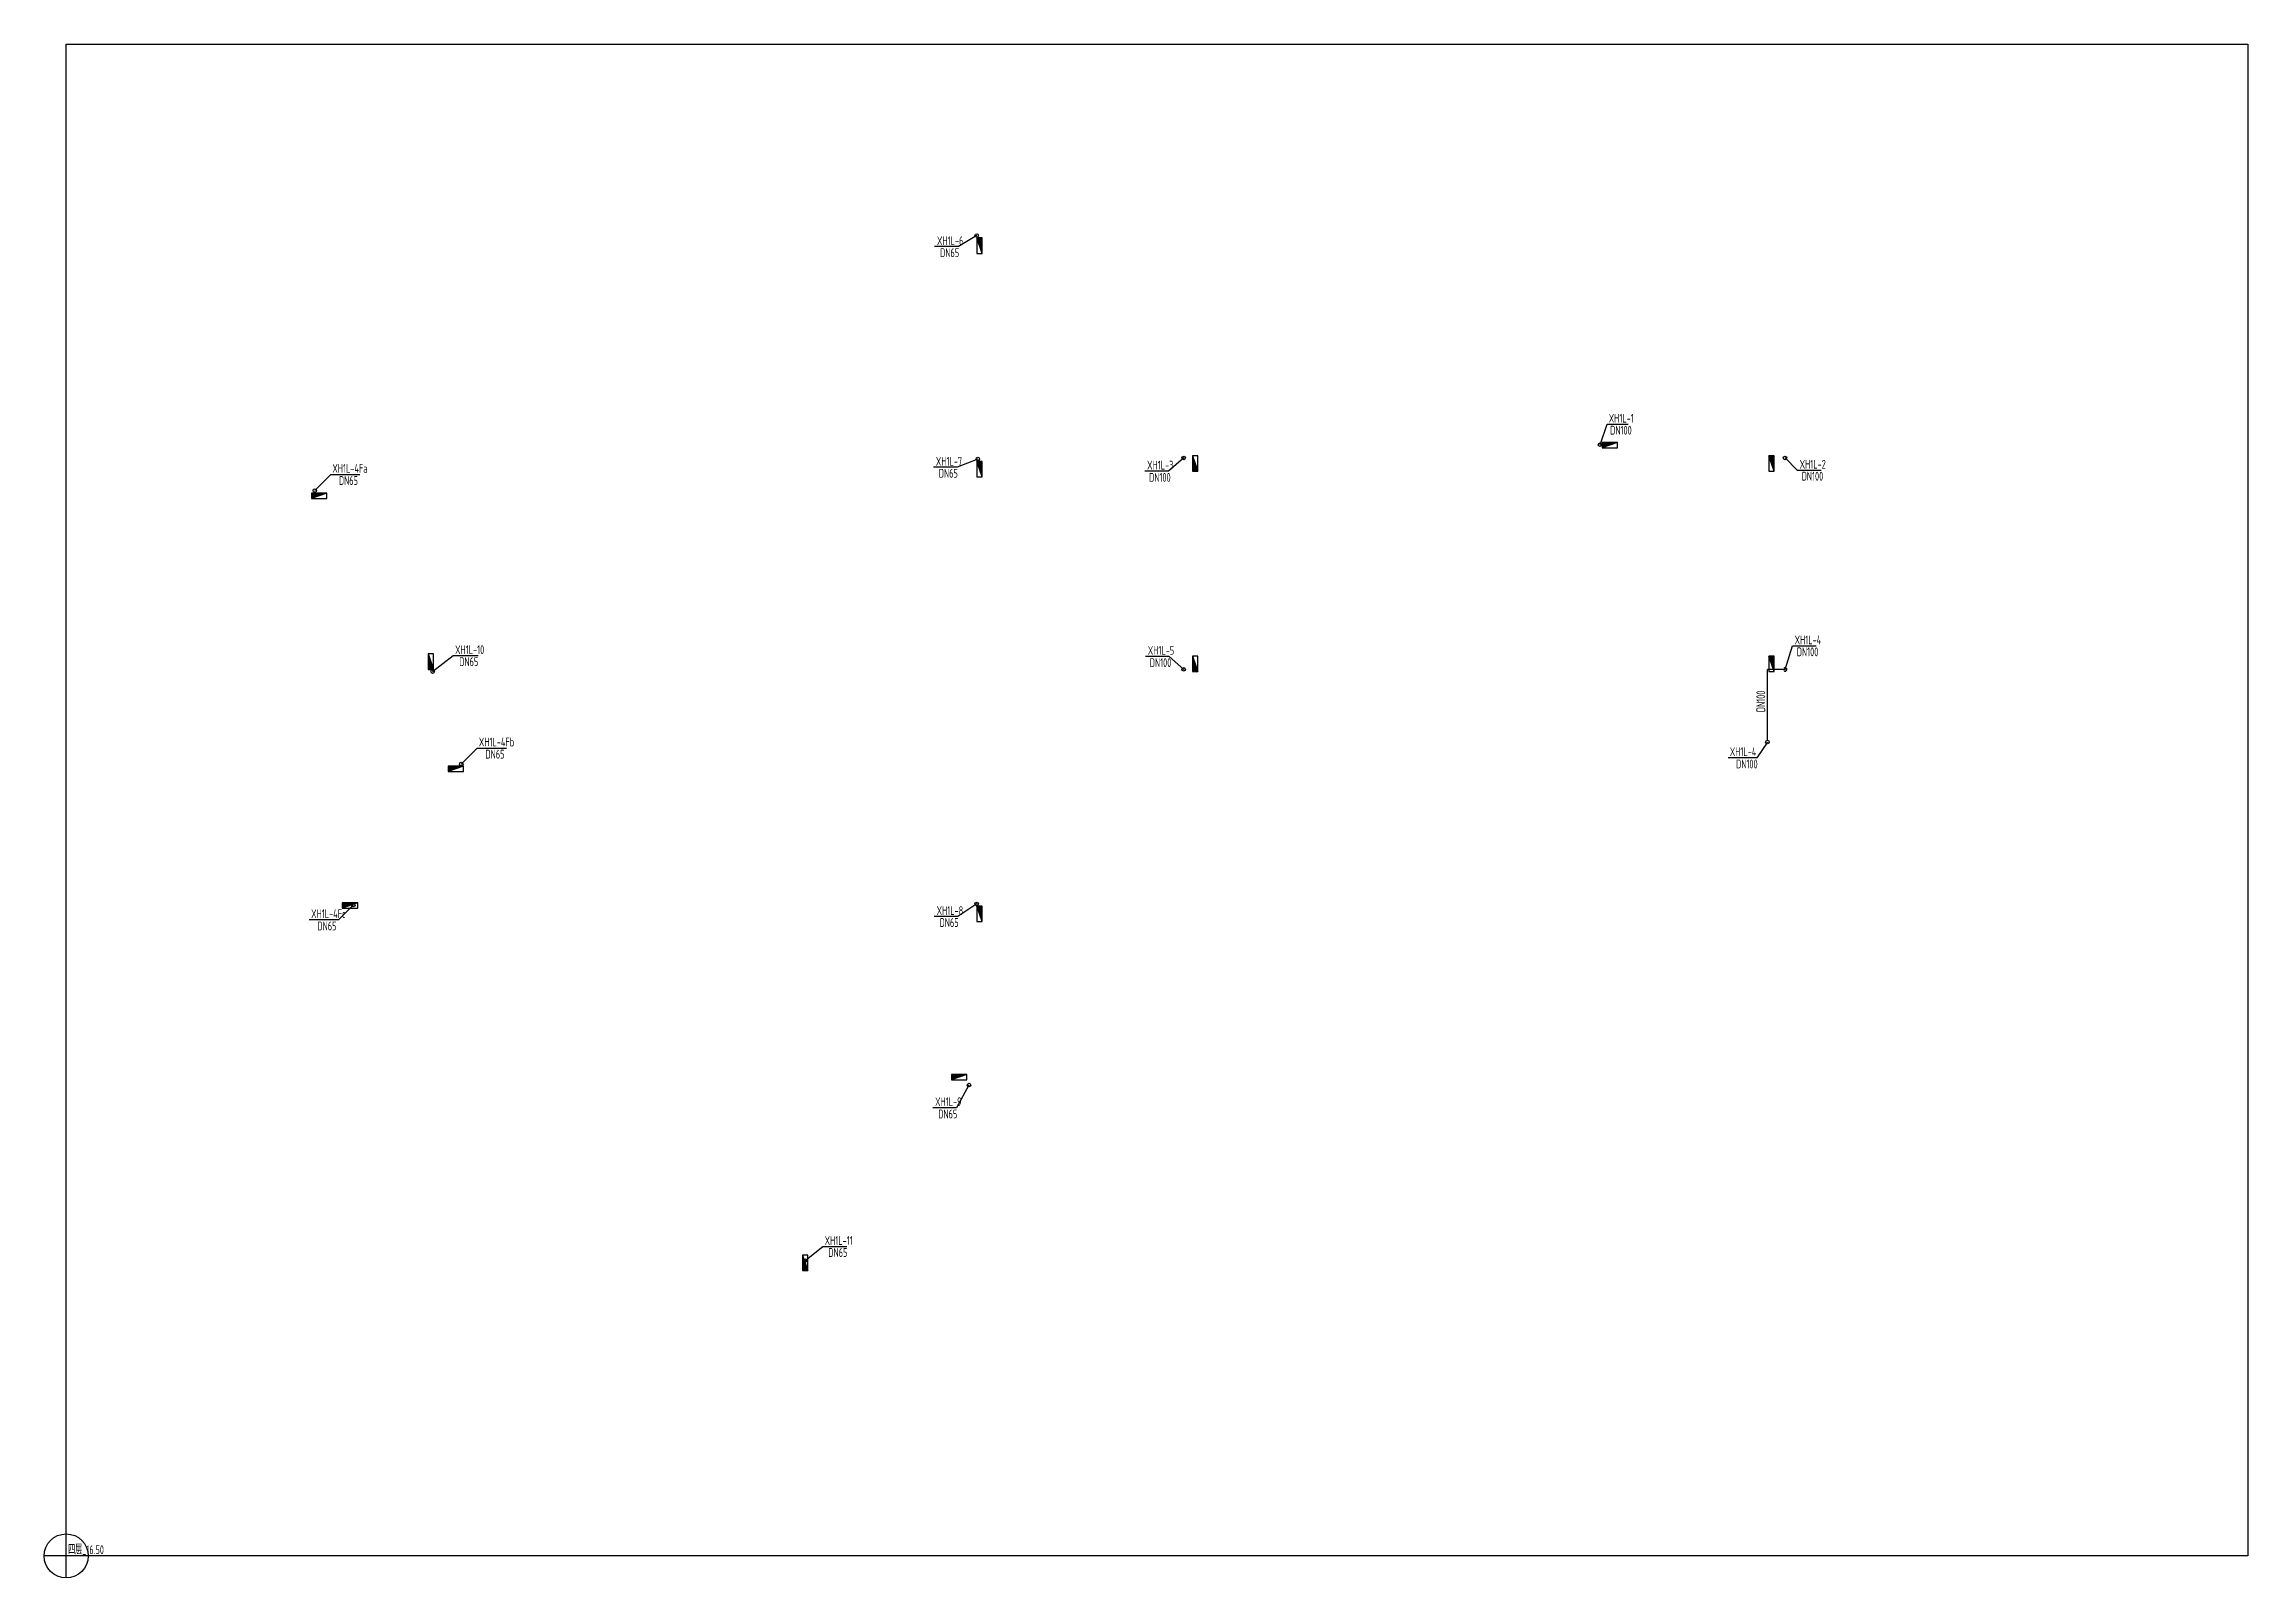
# Model space of a CAD drawing. Header units: millimetres. Extents: x 628394 to 728448, y -254879 to 810430.
# Drawn here: x 628394 to 728448, y 482771 to 552421 of the extents above; entities that cross this region are included whole.
import ezdxf

# ---------------------------------------------------------------- set-up
doc = ezdxf.new("R2010")
doc.units = ezdxf.units.MM
doc.header["$LTSCALE"] = 1000
doc.layers.get('0').update_dxf_attribs({"linetype": 'CONTINUOUS'})
for name, color, linetype in [('DIM_消防', 3, 'CONTINUOUS'), ('EQUIP_消火栓', 7, 'CONTINUOUS'), ('PIPE-消防', 1, 'CONTINUOUS'), ('S-J_配件', 31, 'CONTINUOUS'), ('TEXT_消防', 7, 'CONTINUOUS'), ('VPIPE-消防', 1, 'CONTINUOUS')]:
    doc.layers.add(name, color=color, linetype=linetype)
doc.styles.add('_TWT_PIPEDN', font='GBENOR', dxfattribs={"width": 0.8, "height": 4, "bigfont": 'GBCBIG'})
doc.styles.add('_TWT_SERIAL', font='GBENOR', dxfattribs={"width": 0.8, "height": 4, "bigfont": 'GBCBIG'})

msp = doc.modelspace()

# ---------------------------------------------------------------- texts
at = {"layer": 'DIM_消防', "color": 7, "style": '_TWT_SERIAL', "width": 0.64}
for s, p in [('XH1L-6', (668932, 543291)), ('DN65', (669072, 542748)), ('XH1L-1', (699429, 535231)), ('DN100', (699493, 534688)), ('XH1L-4Fa', (641483, 532954)), ('XH1L-7', (668880, 533274)), ('XH1L-3', (678471, 533101)), ('XH1L-2', (708097, 533141, -3000)), ('DN65', (641780, 532401)), ('DN65', (669014, 532731)), ('DN100', (678561, 532544)), ('DN100', (708188, 532598, -3000)), ('XH1L-4', (707869, 525166)), ('XH1L-10', (647053, 524719)), ('DN65', (647241, 524176)), ('XH1L-5', (678501, 524689)), ('DN100', (678591, 524132)), ('DN100', (707964, 524623)), ('XH1L-4Fb', (648133, 520531)), ('DN65', (648431, 519976)), ('XH1L-4', (704924, 520088)), ('DN100', (705210, 519531)), ('XH1L-4Fc', (640519, 512731)), ('DN65', (640803, 512175)), ('XH1L-8', (668916, 512874)), ('DN65', (669050, 512331)), ('XH1L-9', (668846, 504197)), ('DN65', (668988, 503638)), ('XH1L-11', (663832, 497892)), ('DN65', (663999, 497348))]:
    msp.add_text(s, height=400, dxfattribs=at).set_placement(p)
at = {"layer": 'TEXT_消防', "style": '_TWT_PIPEDN', "width": 0.64}
msp.add_text('DN100', height=400, rotation=90, dxfattribs=at).set_placement((706533, 522084))

# ---------------------------------------------------------------- blocks, each defined once
blk = doc.blocks.new('$TwtSys$00000434')
for p, q in [((-0.5, 0.5), (-0.5, -0.5)), ((-0.5, -0.5), (0.5, 0.5)), ((0.5, 0.5), (-0.5, 0.5)), ((0.5, -0.5), (0.5, 0.5)), ((-0.5, -0.5), (0.5, -0.5))]:
    blk.add_line(p, q)
blk.add_solid([(0.5, -0.5), (0.5, 0.5), (-0.5, -0.5)])
blk = doc.blocks.new('Floorbase')
for p, q in [((0, 0), (-1000, 0)), ((0, -1000), (0, 0))]:
    blk.add_line(p, q)
blk.add_circle((0, 0), 1000)
at = {"style": '_TWT_PIPEDN', "width": 0.8}
blk.add_attdef('Elevation', (92, 81), '', height=400, dxfattribs=at)

# ---------------------------------------------------------------- linework, layer by layer
at = {"layer": 'DIM_消防'}
for p, q in [((670733, 543727), (669904, 543228)), ((669904, 543228), (668824, 543228)), ((699033, 534227), (699360, 535168)), ((699360, 535168), (700309, 535168)), ((670783, 533577), (669847, 533211)), ((680133, 533627), (679442, 533024)), ((707433, 533627, -3000), (707990, 533078, -3000)), ((640683, 532152), (641410, 532881)), ((641410, 532881), (642736, 532881)), ((669847, 533211), (668767, 533211)), ((679442, 533024), (678362, 533024)), ((707990, 533078, -3000), (709070, 533078, -3000)), ((646033, 523927), (646971, 524656)), ((646971, 524656), (648096, 524656)), ((679472, 524612), (678393, 524612)), ((680133, 524027), (679472, 524612)), ((707433, 524027), (707766, 525103)), ((707766, 525103), (708846, 525103)), ((647333, 519727), (648060, 520456)), ((648060, 520456), (649388, 520456)), ((706633, 520727), (706155, 520011)), ((706155, 520011), (704849, 520011)), ((642433, 513327), (641759, 512655)), ((670733, 513377), (669882, 512811)), ((641759, 512655), (640431, 512655)), ((669882, 512811), (668803, 512811)), ((670383, 505152), (669820, 504118)), ((669820, 504118), (668740, 504118)), ((662933, 497177), (663747, 497828)), ((663747, 497828), (664835, 497828))]:
    msp.add_line(p, q, dxfattribs=at)
at = {"layer": 'PIPE-消防', "const_width": 60}
for points in [[(706633, 524027), (707433, 524027)], [(706633, 524027), (706633, 520807)]]:
    msp.add_lwpolyline(points, dxfattribs=at)
at = {"layer": 'S-J_配件'}
msp.add_lwpolyline([(629394, 552421), (728448, 552421), (728448, 483771), (629394, 483771)], close=True, dxfattribs=at)
at = {"layer": 'VPIPE-消防'}
for centre in [(670733, 543727), (699033, 534227), (670783, 533577), (680133, 533627), (707433, 533627), (640683, 532152), (646033, 523927), (680133, 524027), (706633, 520727), (647333, 519727), (642433, 513327), (670733, 513377), (670383, 505152), (662933, 497177)]:
    msp.add_circle(centre, 80, dxfattribs=at)
msp.add_arc((707433, 524027), 80, 225, 135, dxfattribs=at)

# ---------------------------------------------------------------- block references
at = {"layer": 'EQUIP_消火栓', "xscale": 700, "yscale": 240, "zscale": 700}
for p, rotation in [((670863, 543267), 89.99999999999997), ((699483, 534207), 180), ((670863, 533117), 89.99999999999997), ((680653, 533377), 270), ((706813, 533377), 89.99999999999997), ((640883, 531907), 179.9999999999999), ((645953, 524377), 269.9999999999999), ((680653, 524277), 270), ((706813, 524277), 89.99999999999997), ((647083, 519507), 179.9999999999999), ((642283, 513307), 179.9999999999999), ((670863, 512927), 89.99999999999997), ((669933, 505507), 179.9999999999999), ((662953, 497077), 269.9999999999999)]:
    msp.add_blockref('$TwtSys$00000434', p, dxfattribs=dict(at, rotation=rotation))
at = {"layer": 'S-J_配件'}
msp.add_blockref('Floorbase', (629394, 483771), dxfattribs=at).add_auto_attribs({'Elevation': '四层_16.50'})

msp.set_redraw_order([(e.dxf.handle, doc.entitydb.next_handle()) for e in msp.query("TEXT MTEXT ATTDEF DIMENSION ARC_DIMENSION")])  # texts and dimensions are drawn at this point

doc.saveas('drawing.dxf')
